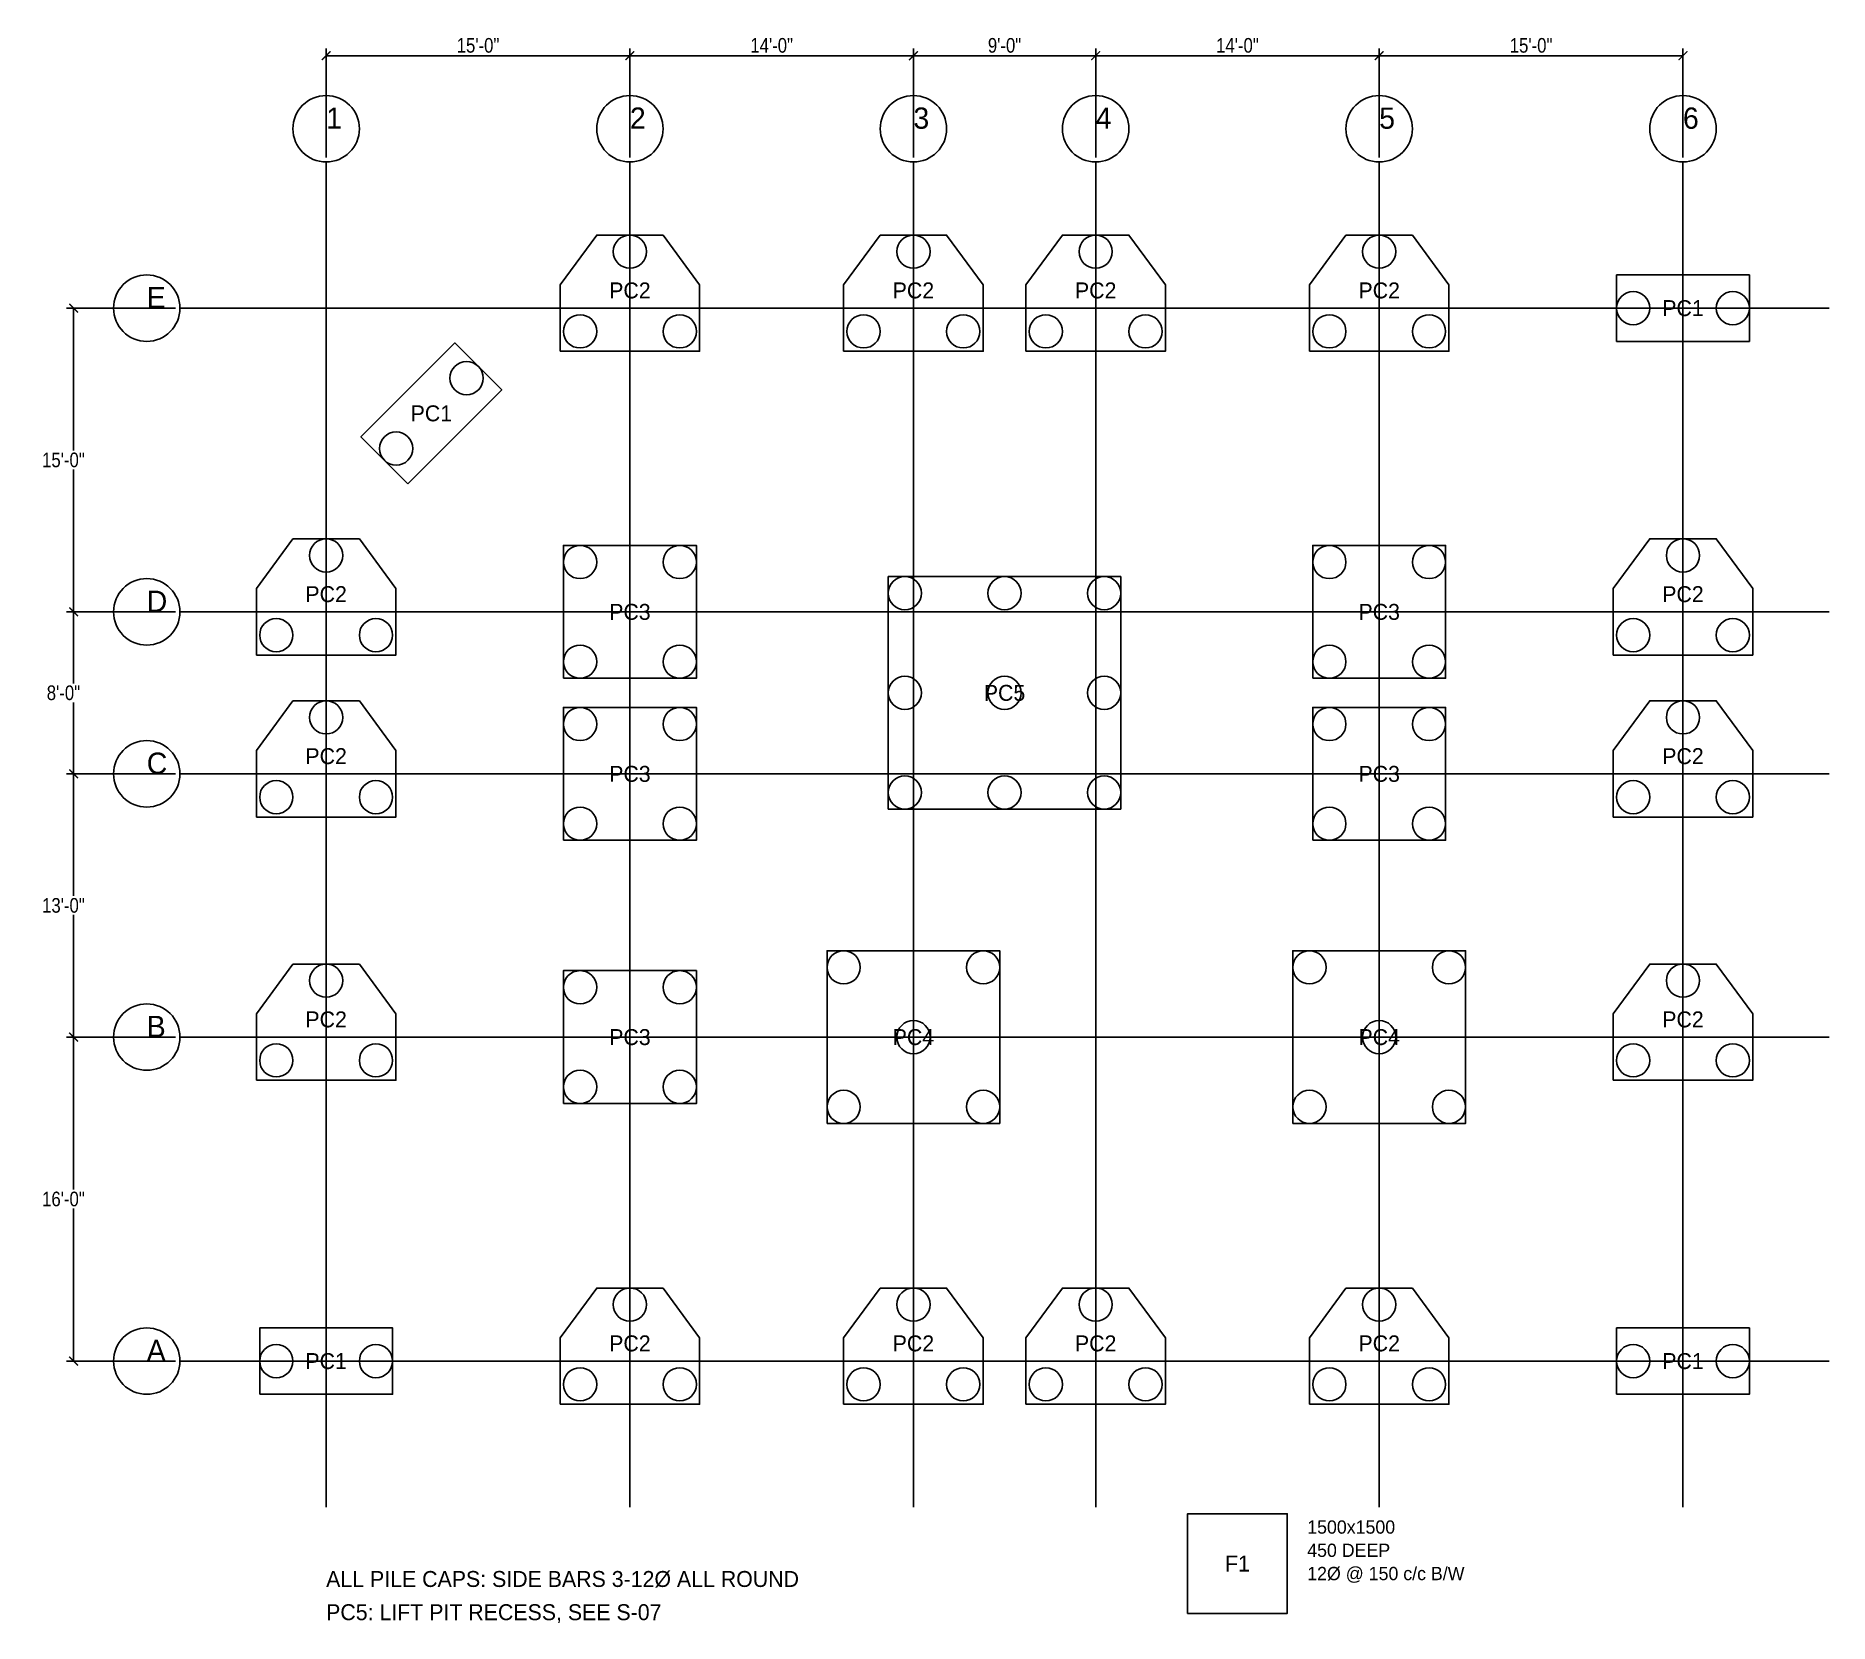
# Model space of a CAD drawing. Extents: x -4369 to 1422622, y -1410602 to 19948.
# Drawn here: x -4369 to 22622, y -203945 to -180052 of the extents above; entities that cross this region are included whole.
import ezdxf
from ezdxf.enums import TextEntityAlignment as Align

# ---------------------------------------------------------------- set-up
doc = ezdxf.new("R2010")
doc.units = 0
for name, color, linetype in [('Foundation', 3, 'Continuous'), ('Grid', 8, 'Continuous'), ('Grid Circle', 8, 'Continuous'), ('Inches Dimension', 6, 'Continuous'), ('Text-1', 7, 'Continuous'), ('Text-2', 7, 'Continuous')]:
    doc.layers.add(name, color=color, linetype=linetype)
doc.styles.add('OpenSansCondensed-Light', font='OpenSansCondensed-Light.ttf')
doc.dimstyles.new('EZDXF', dxfattribs={"dimtxt": 0.25, "dimasz": 0.175, "dimexe": 0.375, "dimexo": 0.125, "dimgap": 0.1, "dimtad": 1, "dimlfac": 100, "dimzin": 12, "dimdsep": 46, "dimtxsty": 'OpenSansCondensed-Light', "dimblk": 'ARCHTICK', "dimcen": 2.5, "dimazin": 3, "dimtfac": 0.5, "dimtmove": 2, "dimatfit": 3})

msp = doc.modelspace()

# ---------------------------------------------------------------- texts
at = {"layer": 'Text-1'}
for s, p in [('PC2', (4572, -183883.7)), ('PC2', (8839.2, -183883.7)), ('PC2', (11582.4, -183883.7)), ('PC2', (15849.6, -183883.7)), ('PC1', (20421.6, -184150.4)), ('PC1', (1583.7, -185734.1)), ('PC2', (0, -188455.7)), ('PC2', (20421.6, -188455.7)), ('PC3', (4572, -188722.4)), ('PC3', (15849.6, -188722.4)), ('PC5', (10210.8, -189941.6)), ('PC2', (0, -190894.1)), ('PC2', (20421.6, -190894.1)), ('PC3', (4572, -191160.8)), ('PC3', (15849.6, -191160.8)), ('PC2', (0, -194856.5)), ('PC2', (20421.6, -194856.5)), ('PC3', (4572, -195123.2)), ('PC4', (8839.2, -195123.2)), ('PC4', (15849.6, -195123.2)), ('PC2', (4572, -199733.3)), ('PC2', (8839.2, -199733.3)), ('PC2', (11582.4, -199733.3)), ('PC2', (15849.6, -199733.3)), ('PC1', (0, -200000)), ('PC1', (20421.6, -200000)), ('F1', (13716, -203048))]:
    msp.add_text(s, height=240, dxfattribs=at).set_placement(p, align=Align.MIDDLE_CENTER)
for s, p in [('ALL PILE CAPS: SIDE BARS 3-12%%C ALL ROUND', (0, -203400)), ('PC5: LIFT PIT RECESS, SEE S-07', (0, -203900))]:
    msp.add_text(s, height=240, dxfattribs=at).set_placement(p)
at = {"layer": 'Text-2'}
for s, p in [('1500x1500', (14766, -202598)), ('450 DEEP', (14766, -202948)), ('12%%C @ 150 c/c B/W', (14766, -203298))]:
    msp.add_text(s, height=200, dxfattribs=at).set_placement(p)

# ---------------------------------------------------------------- blocks, each defined once
blk = doc.blocks.new('GRID_BUBBLE')
at = {"layer": 'Grid Circle'}
blk.add_circle((0, 0), 500, dxfattribs=at)
at = {"layer": 'Text-1'}
blk.add_attdef('GRID', (0, 0), '', height=320, dxfattribs=at)
blk = doc.blocks.new('_ARCHTICK')
at = {"color": 0, "linetype": 'BYBLOCK', "const_width": 0.15}
blk.add_lwpolyline([(-0.5, -0.5), (0.5, 0.5)], dxfattribs=at)

# ---------------------------------------------------------------- dimensions: what is measured, and where the dimension line sits
at = {"layer": 'Inches Dimension'}
for base, p1, p2, text in [((0, -180350.4), (0, -181950.4), (4572, -181950.4), '15\'-0"'), ((4572, -180350.4), (4572, -181950.4), (8839.2, -181950.4), '14\'-0"'), ((8839.2, -180350.4), (8839.2, -181950.4), (11582.4, -181950.4), '9\'-0"'), ((11582.4, -180350.4), (11582.4, -181950.4), (15849.6, -181950.4), '14\'-0"'), ((15849.6, -180350.4), (15849.6, -181950.4), (20421.6, -181950.4), '15\'-0"')]:
    msp.add_linear_dim(base=base, p1=p1, p2=p2, text=text, dimstyle='EZDXF', override={"dimtxt": 220, "dimasz": 132, "dimexe": 110, "dimexo": 66, "dimgap": 44, "dimtad": 1, "dimtih": 1, "dimtoh": 1, "dimdec": 0, "dimlfac": 1}, dxfattribs=at).render()
for base, p1, p2, text in [((-3800, -188722.4), (-2200, -188722.4), (-2200, -184150.4), '15\'-0"'), ((-3800, -191160.8), (-2200, -191160.8), (-2200, -188722.4), '8\'-0"'), ((-3800, -195123.2), (-2200, -195123.2), (-2200, -191160.8), '13\'-0"'), ((-3800, -200000), (-2200, -200000), (-2200, -195123.2), '16\'-0"')]:
    msp.add_linear_dim(base=base, p1=p1, p2=p2, angle=90, text=text, dimstyle='EZDXF', override={"dimtxt": 220, "dimasz": 132, "dimexe": 110, "dimexo": 66, "dimgap": 44, "dimtad": 1, "dimtih": 1, "dimtoh": 1, "dimdec": 0, "dimlfac": 1}, dxfattribs=at).render()

# ---------------------------------------------------------------- linework, layer by layer
at = {"layer": 'Foundation'}
for points in [[(3522, -184800.4), (5622, -184800.4), (5622, -183800.4), (5072, -183050.4), (4072, -183050.4), (3522, -183800.4)], [(7789.2, -184800.4), (9889.2, -184800.4), (9889.2, -183800.4), (9339.2, -183050.4), (8339.2, -183050.4), (7789.2, -183800.4)], [(10532.4, -184800.4), (12632.4, -184800.4), (12632.4, -183800.4), (12082.4, -183050.4), (11082.4, -183050.4), (10532.4, -183800.4)], [(14799.6, -184800.4), (16899.6, -184800.4), (16899.6, -183800.4), (16349.6, -183050.4), (15349.6, -183050.4), (14799.6, -183800.4)], [(19421.6, -184650.4), (21421.6, -184650.4), (21421.6, -183650.4), (19421.6, -183650.4)], [(1230.2, -186794.8), (2644.4, -185380.6), (1937.3, -184673.5), (523.1, -186087.7)], [(-1050, -189372.4), (1050, -189372.4), (1050, -188372.4), (500, -187622.4), (-500, -187622.4), (-1050, -188372.4)], [(3572, -189722.4), (5572, -189722.4), (5572, -187722.4), (3572, -187722.4)], [(14849.6, -189722.4), (16849.6, -189722.4), (16849.6, -187722.4), (14849.6, -187722.4)], [(19371.6, -189372.4), (21471.6, -189372.4), (21471.6, -188372.4), (20921.6, -187622.4), (19921.6, -187622.4), (19371.6, -188372.4)], [(8460.8, -191691.6), (11960.8, -191691.6), (11960.8, -188191.6), (8460.8, -188191.6)], [(-1050, -191810.8), (1050, -191810.8), (1050, -190810.8), (500, -190060.8), (-500, -190060.8), (-1050, -190810.8)], [(3572, -192160.8), (5572, -192160.8), (5572, -190160.8), (3572, -190160.8)], [(14849.6, -192160.8), (16849.6, -192160.8), (16849.6, -190160.8), (14849.6, -190160.8)], [(19371.6, -191810.8), (21471.6, -191810.8), (21471.6, -190810.8), (20921.6, -190060.8), (19921.6, -190060.8), (19371.6, -190810.8)], [(-1050, -195773.2), (1050, -195773.2), (1050, -194773.2), (500, -194023.2), (-500, -194023.2), (-1050, -194773.2)], [(7539.2, -196423.2), (10139.2, -196423.2), (10139.2, -193823.2), (7539.2, -193823.2)], [(14549.6, -196423.2), (17149.6, -196423.2), (17149.6, -193823.2), (14549.6, -193823.2)], [(19371.6, -195773.2), (21471.6, -195773.2), (21471.6, -194773.2), (20921.6, -194023.2), (19921.6, -194023.2), (19371.6, -194773.2)], [(3572, -196123.2), (5572, -196123.2), (5572, -194123.2), (3572, -194123.2)], [(3522, -200650), (5622, -200650), (5622, -199650), (5072, -198900), (4072, -198900), (3522, -199650)], [(7789.2, -200650), (9889.2, -200650), (9889.2, -199650), (9339.2, -198900), (8339.2, -198900), (7789.2, -199650)], [(10532.4, -200650), (12632.4, -200650), (12632.4, -199650), (12082.4, -198900), (11082.4, -198900), (10532.4, -199650)], [(14799.6, -200650), (16899.6, -200650), (16899.6, -199650), (16349.6, -198900), (15349.6, -198900), (14799.6, -199650)], [(-1000, -200500), (1000, -200500), (1000, -199500), (-1000, -199500)], [(19421.6, -200500), (21421.6, -200500), (21421.6, -199500), (19421.6, -199500)], [(12966, -203798), (14466, -203798), (14466, -202298), (12966, -202298)]]:
    msp.add_lwpolyline(points, close=True, dxfattribs=at)
for centre in [(4572, -183300.4), (8839.2, -183300.4), (11582.4, -183300.4), (15849.6, -183300.4), (19671.6, -184150.4), (21171.6, -184150.4), (3822, -184500.4), (5322, -184500.4), (8089.2, -184500.4), (9589.2, -184500.4), (10832.4, -184500.4), (12332.4, -184500.4), (15099.6, -184500.4), (16599.6, -184500.4), (2114.1, -185203.8), (1053.4, -186264.5), (0, -187872.4), (3822, -187972.4), (5322, -187972.4), (15099.6, -187972.4), (16599.6, -187972.4), (20421.6, -187872.4), (8710.8, -188441.6), (10210.8, -188441.6), (11710.8, -188441.6), (-750, -189072.4), (750, -189072.4), (19671.6, -189072.4), (21171.6, -189072.4), (3822, -189472.4), (5322, -189472.4), (15099.6, -189472.4), (16599.6, -189472.4), (8710.8, -189941.6), (10210.8, -189941.6), (11710.8, -189941.6), (0, -190310.8), (3822, -190410.8), (5322, -190410.8), (15099.6, -190410.8), (16599.6, -190410.8), (20421.6, -190310.8), (-750, -191510.8), (750, -191510.8), (8710.8, -191441.6), (10210.8, -191441.6), (11710.8, -191441.6), (19671.6, -191510.8), (21171.6, -191510.8), (3822, -191910.8), (5322, -191910.8), (15099.6, -191910.8), (16599.6, -191910.8), (0, -194273.2), (7789.2, -194073.2), (9889.2, -194073.2), (14799.6, -194073.2), (16899.6, -194073.2), (20421.6, -194273.2), (3822, -194373.2), (5322, -194373.2), (8839.2, -195123.2), (15849.6, -195123.2), (-750, -195473.2), (750, -195473.2), (19671.6, -195473.2), (21171.6, -195473.2), (3822, -195873.2), (5322, -195873.2), (7789.2, -196173.2), (9889.2, -196173.2), (14799.6, -196173.2), (16899.6, -196173.2), (4572, -199150), (8839.2, -199150), (11582.4, -199150), (15849.6, -199150), (-750, -200000), (750, -200000), (19671.6, -200000), (21171.6, -200000), (3822, -200350), (5322, -200350), (8089.2, -200350), (9589.2, -200350), (10832.4, -200350), (12332.4, -200350), (15099.6, -200350), (16599.6, -200350)]:
    msp.add_circle(centre, 250, dxfattribs=at)
at = {"layer": 'Grid'}
for p, q in [((0, -202200), (0, -181950.4)), ((4572, -202200), (4572, -181950.4)), ((8839.2, -202200), (8839.2, -181950.4)), ((11582.4, -202200), (11582.4, -181950.4)), ((15849.6, -202200), (15849.6, -181950.4)), ((20421.6, -202200), (20421.6, -181950.4)), ((-2200, -184150.4), (22621.6, -184150.4)), ((-2200, -188722.4), (22621.6, -188722.4)), ((-2200, -191160.8), (22621.6, -191160.8)), ((-2200, -195123.2), (22621.6, -195123.2)), ((-2200, -200000), (22621.6, -200000))]:
    msp.add_line(p, q, dxfattribs=at)

# ---------------------------------------------------------------- block references
at = {"layer": 'Grid Circle'}
for p, values in [((0, -181450.4), {'GRID': '1'}), ((4572, -181450.4), {'GRID': '2'}), ((8839.2, -181450.4), {'GRID': '3'}), ((11582.4, -181450.4), {'GRID': '4'}), ((15849.6, -181450.4), {'GRID': '5'}), ((20421.6, -181450.4), {'GRID': '6'}), ((-2700, -184150.4), {'GRID': 'E'}), ((-2700, -188722.4), {'GRID': 'D'}), ((-2700, -191160.8), {'GRID': 'C'}), ((-2700, -195123.2), {'GRID': 'B'}), ((-2700, -200000), {'GRID': 'A'})]:
    msp.add_blockref('GRID_BUBBLE', p, dxfattribs=at).add_auto_attribs(values)

msp.set_redraw_order([(e.dxf.handle, doc.entitydb.next_handle()) for e in msp.query("TEXT MTEXT ATTDEF DIMENSION ARC_DIMENSION")])  # texts and dimensions are drawn at this point

doc.saveas('drawing.dxf')
